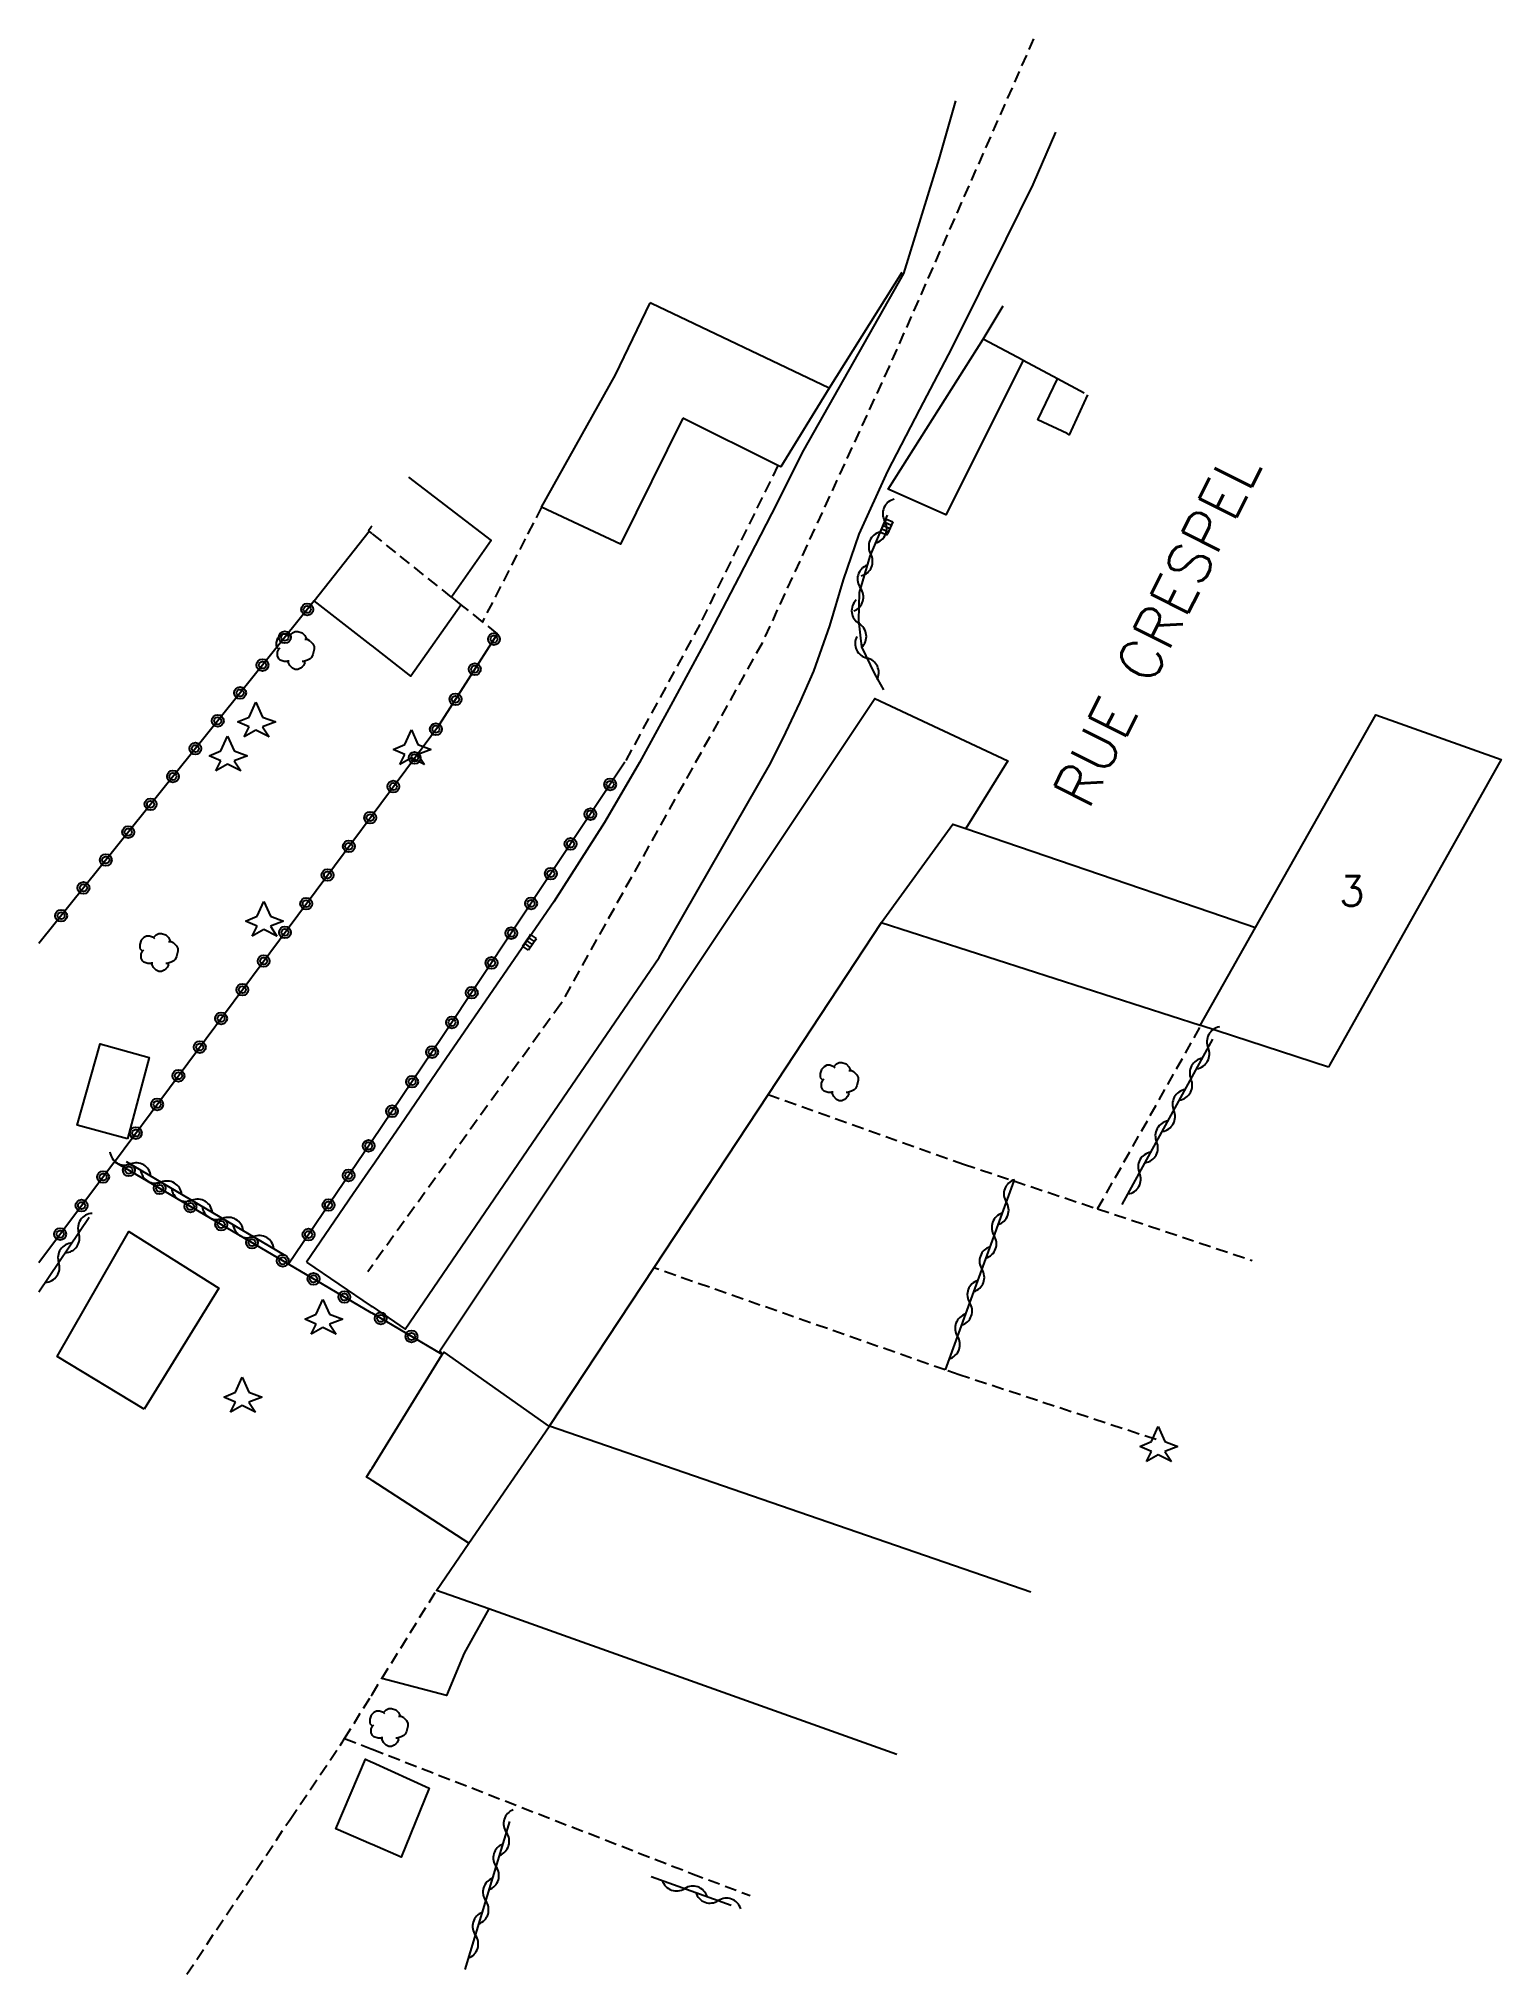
# Model space of a CAD drawing. Header units: millimetres. Extents: x 80000 to 81000, y 143000 to 144000.
# Drawn here: x 80000 to 80061.4, y 143566 to 143647.2 of the extents above; entities that cross this region are included whole.
import ezdxf
from ezdxf.enums import TextEntityAlignment as Align

# ---------------------------------------------------------------- set-up
doc = ezdxf.new("R2010")
doc.units = ezdxf.units.MM
doc.linetypes.add('DASHED', pattern=[0.75, 0.5, -0.25])
doc.layers.get('0').update_dxf_attribs({"linetype": 'CONTINUOUS'})
for name, color, linetype in [('W0001', 6, 'DASHED'), ('W0008', 7, 'CONTINUOUS'), ('W0014', 7, 'CONTINUOUS'), ('W0101', 7, 'CONTINUOUS'), ('W0104', 1, 'CONTINUOUS'), ('W0112', 1, 'DASHED'), ('W0300', 7, 'CONTINUOUS'), ('W0303', 7, 'CONTINUOUS'), ('W0310', 3, 'CONTINUOUS'), ('W0323', 7, 'CONTINUOUS'), ('W0401', 7, 'CONTINUOUS'), ('W0989', 7, 'CONTINUOUS'), ('W0991', 7, 'CONTINUOUS')]:
    doc.layers.add(name, color=color, linetype=linetype)
doc.styles.get("Standard").update_dxf_attribs({"font": 'romans.shx', "width": 0.85})

msp = doc.modelspace()

# ---------------------------------------------------------------- texts
at = {"layer": 'W0989'}
msp.add_text('RUE CRESPEL', height=1.75, rotation=63.29573, dxfattribs=at).set_placement((80046.963, 143622.437), align=Align.MIDDLE_CENTER)
at = {"layer": 'W0991'}
msp.add_text('3', height=1.25, dxfattribs=at).set_placement((80055.152, 143611.443), align=Align.MIDDLE_CENTER)

# ---------------------------------------------------------------- blocks, each defined once
blk = doc.blocks.new('T300')
for p, q in [((-0.8, 0.514), (-0.857, 0.343)), ((-0.857, 0.343), (-0.857, 0.171)), ((-0.857, 0.171), (-0.743, 0.057)), ((-0.686, 0.629), (-0.8, 0.514)), ((-0.8, -0.057), (-0.743, 0.057)), ((-0.743, 0.057), (-0.686, 0.114)), ((-0.571, 0.686), (-0.686, 0.629)), ((-0.457, 0.686), (-0.571, 0.686)), ((-0.286, 0.629), (-0.457, 0.686)), ((-0.286, 0.629), (-0.171, 0.743)), ((-0.229, 0.571), (-0.286, 0.629)), ((-0.171, 0.743), (-0.057, 0.8)), ((-0.057, 0.8), (0.057, 0.8)), ((0.057, 0.8), (0.229, 0.743)), ((0.229, 0.743), (0.343, 0.629)), ((0.343, 0.629), (0.4, 0.514)), ((0.457, 0.457), (0.343, 0.457)), ((0.4, 0.514), (0.4, 0.457)), ((0.571, 0.4), (0.457, 0.457)), ((0.571, 0.4), (0.686, 0.286)), ((0.686, 0.286), (0.743, 0.171)), ((0.743, 0.057), (0.686, -0.171)), ((0.743, 0.171), (0.743, 0.057)), ((-0.8, -0.171), (-0.8, -0.057)), ((-0.8, -0.229), (-0.8, -0.171)), ((-0.743, -0.343), (-0.8, -0.229)), ((-0.686, -0.4), (-0.743, -0.343)), ((-0.514, -0.457), (-0.686, -0.4)), ((-0.4, -0.457), (-0.514, -0.457)), ((-0.4, -0.457), (-0.343, -0.457)), ((-0.343, -0.457), (-0.343, -0.4)), ((-0.343, -0.514), (-0.343, -0.457)), ((-0.286, -0.629), (-0.343, -0.514)), ((-0.171, -0.743), (-0.286, -0.629)), ((-0.057, -0.8), (-0.171, -0.743)), ((0.057, -0.8), (-0.057, -0.8)), ((0.171, -0.743), (0.057, -0.8)), ((0.229, -0.686), (0.171, -0.743)), ((0.286, -0.457), (0.229, -0.457)), ((0.286, -0.629), (0.229, -0.686)), ((0.457, -0.4), (0.286, -0.457)), ((0.343, -0.514), (0.286, -0.629)), ((0.343, -0.514), (0.343, -0.457)), ((0.571, -0.343), (0.457, -0.4)), ((0.629, -0.286), (0.571, -0.343)), ((0.686, -0.171), (0.629, -0.286))]:
    blk.add_line(p, q)
blk = doc.blocks.new('T303')
for p, q in [((-0.278, 0.209), (0, 0.835)), ((0, 0.835), (0.278, 0.209)), ((-0.765, 0), (-0.278, 0.209)), ((-0.278, -0.209), (-0.765, 0)), ((0.278, 0.209), (0.835, 0)), ((0.835, 0), (0.278, -0.209)), ((-0.487, -0.626), (-0.278, -0.209)), ((0, -0.348), (-0.487, -0.626)), ((0.557, -0.626), (0, -0.348)), ((0.278, -0.209), (0.557, -0.626))]:
    blk.add_line(p, q)
blk = doc.blocks.new('T401')
for p, q in [((-0.3, 0.3), (0, 0.3)), ((-0.3, -0.25), (-0.3, 0.3)), ((-0.3, 0.15), (0, 0.15)), ((-0.3, 0), (0, 0)), ((0, 0.3), (0, -0.25)), ((-0.3, -0.15), (0, -0.15)), ((-0.3, -0.25), (-0.3, -0.3)), ((-0.3, -0.3), (0, -0.3)), ((0, -0.3), (0, -0.25))]:
    blk.add_line(p, q)
blk = doc.blocks.new('t323o')
at = {"color": 0, "linetype": 'Continuous'}
for radius in [0.25, 0.15]:
    blk.add_circle((0, 0), radius, dxfattribs=at)
blk = doc.blocks.new('t310o')
at = {"color": 0, "linetype": 'Continuous'}
for centre, start, end in [((-0.5, 0.375), 216.8699, 323.1304), ((0.5, -0.375), 36.8699, 143.1303)]:
    blk.add_arc(centre, 0.625, start, end, dxfattribs=at)

# ---------------------------------------------------------------- linework, layer by layer
at = {"layer": 'W0001'}
for points in [[(80041.788, 143647.223), (80035.721, 143633.465), (80030.38, 143621.845), (80021.925, 143606.698), (80014, 143595.703)], [(80014, 143595.703), (80013.818, 143595.45)]]:
    msp.add_lwpolyline(points, dxfattribs=at)
at = {"layer": 'W0008'}
for points in [[(80037.81, 143642.165), (80037.81, 143642.165), (80037.81, 143642.165), (80036.324, 143637.364), (80036.324, 143637.364), (80032.127, 143629.947), (80030.773, 143627.277), (80029.41, 143624.611), (80028.018, 143621.962), (80026.639, 143619.394), (80025.231, 143616.841), (80023.766, 143614.323), (80021.631, 143610.982), (80019.388, 143607.708), (80017.133, 143604.441), (80015.176, 143601.577), (80014, 143599.868)], [(80014, 143593.99), (80015.398, 143593.042), (80020.732, 143600.849), (80026.067, 143608.655), (80030.754, 143616.821), (80031.379, 143618.093), (80031.989, 143619.372), (80032.556, 143620.669), (80033.223, 143622.572), (80033.804, 143624.511), (80034.457, 143626.419), (80035.658, 143629.069), (80037.012, 143631.656), (80038.364, 143634.244), (80039.5, 143636.528), (80040.634, 143638.812), (80041.768, 143641.097)], [(80013.964, 143599.816), (80013.209, 143598.719), (80011.242, 143595.861)], [(80014, 143599.868), (80013.964, 143599.816)], [(80011.242, 143595.861), (80013.964, 143594.014)], [(80013.964, 143594.014), (80014, 143593.99)]]:
    msp.add_lwpolyline(points, dxfattribs=at)
at = {"layer": 'W0014'}
for points in [[(80038.502, 143644.619), (80037.81, 143642.165)], [(80041.768, 143641.097), (80042.715, 143643.306)]]:
    msp.add_lwpolyline(points, dxfattribs=at)
at = {"layer": 'W0101'}
for points in [[(80036.246, 143637.414), (80033.194, 143632.552)], [(80033.194, 143632.552), (80025.733, 143636.104), (80025.682, 143636.128)], [(80039.662, 143634.612), (80040.513, 143636.004)], [(80043.911, 143632.341), (80042.786, 143632.942), (80041.355, 143633.706), (80041.328, 143633.721), (80039.662, 143634.612)]]:
    msp.add_lwpolyline(points, dxfattribs=at)
msp.add_lwpolyline([(80054.168, 143604.047), (80048.816, 143605.79), (80048.784, 143605.8), (80051.11, 143609.912), (80056.162, 143618.838), (80061.431, 143616.957), (80054.21, 143604.122)], close=True, dxfattribs=at)
at = {"layer": 'W0104'}
for points in [[(80027.057, 143631.291), (80024.436, 143625.996), (80021.121, 143627.557), (80024.226, 143633.105), (80025.682, 143636.128)], [(80041.355, 143633.706), (80038.107, 143627.231), (80035.682, 143628.31), (80039.662, 143634.612)], [(80044.05, 143632.267), (80043.284, 143630.598), (80043.19, 143630.643), (80041.969, 143631.228), (80042.786, 143632.942)], [(80033.194, 143632.552), (80031.169, 143629.252), (80031.051, 143629.31), (80027.057, 143631.291)], [(80015.531, 143628.809), (80019.01, 143626.16), (80017.337, 143623.782)], [(80014, 143621.734), (80013.964, 143621.762), (80011.573, 143623.629), (80013.881, 143626.543)], [(80017.743, 143623.458), (80015.635, 143620.458), (80014, 143621.734)], [(80016.951, 143591.977), (80016.843, 143592.141), (80035.119, 143619.521), (80040.708, 143616.908), (80038.938, 143614.062)], [(80048.784, 143605.8), (80035.385, 143610.109), (80038.394, 143614.247), (80038.938, 143614.062), (80043.982, 143612.342), (80049.225, 143610.555), (80051.11, 143609.912)], [(80035.385, 143610.109), (80030.633, 143602.899), (80025.835, 143595.619), (80021.461, 143588.983)], [(80014, 143587.204), (80016.951, 143591.977)], [(80016.951, 143591.977), (80017.015, 143592.081), (80021.44, 143588.953)], [(80036.042, 143575.189), (80018.905, 143581.296), (80016.71, 143582.078), (80018.069, 143584.054), (80021.44, 143588.953), (80021.461, 143588.983), (80041.671, 143582.021)], [(80014, 143586.689), (80013.964, 143586.712), (80013.772, 143586.836), (80013.964, 143587.146), (80014, 143587.204)], [(80018.069, 143584.054), (80014, 143586.689)], [(80018.905, 143581.296), (80017.872, 143579.439), (80017.126, 143577.665), (80014.417, 143578.383)], [(80014, 143571.407), (80013.964, 143571.423), (80012.481, 143572.068), (80013.731, 143574.99), (80013.964, 143574.884), (80014, 143574.868)], [(80014, 143574.868), (80016.405, 143573.773), (80015.219, 143570.878), (80014, 143571.407)]]:
    msp.add_lwpolyline(points, dxfattribs=at)
for points in [[(80027.057, 143631.291), (80027.057, 143631.291), (80027.057, 143631.291)], [(80003.729, 143601.035), (80001.615, 143601.603), (80002.578, 143605.023), (80004.633, 143604.444)], [(80004.429, 143589.689), (80000.772, 143591.9), (80003.788, 143597.15), (80007.568, 143594.761), (80004.429, 143589.689)]]:
    msp.add_lwpolyline(points, close=True, dxfattribs=at)
at = {"layer": 'W0112'}
for points in [[(80031.051, 143629.31), (80027.767, 143622.635), (80024.619, 143616.844)], [(80021.121, 143627.557), (80018.637, 143622.744)], [(80013.964, 143626.477), (80013.881, 143626.543), (80013.846, 143626.571), (80013.964, 143626.728)], [(80013.964, 143626.728), (80014, 143626.776)], [(80014, 143626.448), (80013.964, 143626.477)], [(80019.267, 143622.241), (80018.637, 143622.744), (80017.743, 143623.458), (80017.337, 143623.782), (80014, 143626.448)], [(80020.547, 143626.452), (80020.531, 143626.421)], [(80044.477, 143598.094), (80048.816, 143605.79)], [(80030.633, 143602.899), (80038.841, 143599.971), (80040.962, 143599.265), (80044.477, 143598.094), (80050.963, 143595.933)], [(80046.931, 143588.407), (80038.656, 143591.129), (80038.079, 143591.331), (80025.835, 143595.619)], [(80014, 143577.711), (80014.417, 143578.383), (80016.71, 143582.078)], [(80006.225, 143565.959), (80010.559, 143572.464), (80012.73, 143575.672), (80012.73, 143575.666), (80012.849, 143575.858), (80013.964, 143577.653)], [(80013.964, 143577.653), (80014, 143577.711)], [(80012.849, 143575.858), (80013.964, 143575.425)], [(80013.964, 143575.425), (80014, 143575.411)], [(80014, 143575.411), (80027.425, 143570.192), (80029.886, 143569.264)]]:
    msp.add_lwpolyline(points, dxfattribs=at)
at = {"layer": 'W0310'}
for points in [[(80035.637, 143627.213), (80034.902, 143625.494), (80034.46, 143623.972), (80034.437, 143622.8), (80034.565, 143621.696), (80035.098, 143620.553), (80035.478, 143619.892)], [(80045.511, 143598.281), (80049.321, 143605.223)], [(80003.669, 143600.087), (80010.31, 143596.166)], [(80040.962, 143599.265), (80038.079, 143591.331)], [(80002.125, 143597.729), (80000, 143594.594)], [(80017.909, 143566.165), (80019.785, 143572.374)], [(80025.721, 143570.067), (80029.081, 143568.858)]]:
    msp.add_lwpolyline(points, dxfattribs=at)
at = {"layer": 'W0323'}
for points in [[(80011.573, 143623.629), (80000, 143609.234)], [(80014, 143614.622), (80016.833, 143618.434), (80019.267, 143622.241)], [(80024.619, 143616.844), (80016.965, 143605.33), (80014, 143600.95)], [(80003.185, 143600.073), (80013.964, 143614.574)], [(80013.964, 143614.574), (80014, 143614.622)], [(80013.964, 143600.897), (80010.495, 143595.773)], [(80014, 143600.95), (80013.964, 143600.897)], [(80013.964, 143593.733), (80010.495, 143595.773), (80003.185, 143600.073), (80000, 143595.835)], [(80014, 143593.712), (80013.964, 143593.733)], [(80016.951, 143591.977), (80014, 143593.712)]]:
    msp.add_lwpolyline(points, dxfattribs=at)

# ---------------------------------------------------------------- block references
at = {"layer": 'W0300'}
for p in [(80010.831, 143621.536), (80005.104, 143608.855), (80033.679, 143603.435), (80014.766, 143576.324)]:
    msp.add_blockref('T300', p, dxfattribs=at)
at = {"layer": 'W0303'}
for p in [(80009.12, 143618.536), (80015.653, 143617.377), (80007.928, 143617.111), (80009.452, 143610.168), (80011.938, 143593.458), (80008.545, 143590.187), (80047.015, 143588.116)]:
    msp.add_blockref('T303', p, dxfattribs=at)
at = {"layer": 'W0310'}
for p, rotation in [((80035.534, 143626.972), 246.8496992172249), ((80034.944, 143625.593), 246.8496992172249), ((80034.514, 143624.157), 253.8063140105461), ((80034.453, 143622.666), 276.6134604822067), ((80034.786, 143621.221), 295.0004260195861), ((80049.119, 143604.856), 61.24055847724674), ((80048.398, 143603.541), 61.24055847724674), ((80047.676, 143602.226), 61.24055847724674), ((80046.954, 143600.911), 61.24055847724674), ((80003.852, 143599.979), 329.4414150159758), ((80046.233, 143599.596), 61.24055847724674), ((80005.143, 143599.217), 329.4414150159758), ((80006.435, 143598.454), 329.4414150159758), ((80040.64, 143598.38), 250.0302307542359), ((80001.683, 143597.077), 235.8672953705786), ((80007.727, 143597.691), 329.4414150159758), ((80040.128, 143596.97), 250.0302307542359), ((80009.018, 143596.929), 329.4414150159758), ((80000.842, 143595.836), 235.8672953705786), ((80039.616, 143595.56), 250.0302307542359), ((80039.104, 143594.151), 250.0302307542359), ((80038.591, 143592.741), 250.0302307542359), ((80019.644, 143571.909), 73.18822543612688), ((80019.211, 143570.473), 73.18822543612688), ((80018.777, 143569.037), 73.18822543612688), ((80027.132, 143569.559), 340.2054116527836), ((80028.544, 143569.051), 340.2054116527836), ((80018.343, 143567.601), 73.18822543612688)]:
    msp.add_blockref('t310o', p, dxfattribs=dict(at, rotation=rotation))
at = {"layer": 'W0323'}
for p, rotation in [((80011.279, 143623.263), 231.20125760653), ((80010.339, 143622.094), 231.20125760653), ((80019.123, 143622.015), 57.40724339280854), ((80009.399, 143620.925), 231.20125760653), ((80018.315, 143620.752), 57.40724339280854), ((80008.459, 143619.756), 231.20125760653), ((80017.507, 143619.488), 57.40724339280854), ((80007.519, 143618.587), 231.20125760653), ((80016.684, 143618.234), 53.37789725256248), ((80006.579, 143617.418), 231.20125760653), ((80015.79, 143617.03), 53.37789725256248), ((80005.639, 143616.249), 231.20125760653), ((80014.895, 143615.826), 53.37789725256248), ((80024.002, 143615.915), 236.3857904326862), ((80004.699, 143615.08), 231.20125760653), ((80023.171, 143614.666), 236.3857904326862), ((80003.76, 143613.911), 231.20125760653), ((80013.923, 143614.519), 53.37554275260526), ((80013.028, 143613.315), 53.37554275260526), ((80022.341, 143613.417), 236.3857904326862), ((80002.82, 143612.742), 231.20125760653), ((80021.511, 143612.168), 236.3857904326862), ((80001.88, 143611.572), 231.20125760653), ((80012.134, 143612.111), 53.37554275260526), ((80011.239, 143610.908), 53.37554275260526), ((80020.68, 143610.919), 236.3857904326862), ((80000.94, 143610.403), 231.20125760653), ((80010.344, 143609.704), 53.37554275260526), ((80019.85, 143609.67), 236.3857904326862), ((80009.449, 143608.5), 53.37554275260526), ((80019.019, 143608.42), 236.3857904326862), ((80008.554, 143607.296), 53.37554275260526), ((80018.189, 143607.171), 236.3857904326862), ((80007.659, 143606.092), 53.37554275260526), ((80017.359, 143605.922), 236.3857904326862), ((80006.764, 143604.888), 53.37554275260526), ((80016.523, 143604.677), 235.9032494021649), ((80005.87, 143603.685), 53.37554275260526), ((80015.682, 143603.434), 235.9032494021649), ((80004.975, 143602.481), 53.37554275260526), ((80014.841, 143602.192), 235.9032494021649), ((80004.08, 143601.277), 53.37554275260526), ((80013.859, 143600.741), 235.9016010213406), ((80002.704, 143599.433), 233.0717563667182), ((80003.787, 143599.719), 149.5344550804305), ((80013.018, 143599.499), 235.9016010213406), ((80005.08, 143598.958), 149.5344550804305), ((80001.802, 143598.233), 233.0717563667182), ((80006.373, 143598.198), 149.5344550804305), ((80012.177, 143598.257), 235.9016010213406), ((80000.901, 143597.034), 233.0717563667182), ((80007.666, 143597.437), 149.5344550804305), ((80011.336, 143597.015), 235.9016010213406), ((80008.959, 143596.677), 149.5344550804305), ((80010.252, 143595.916), 149.5344550804305), ((80011.545, 143595.156), 149.5416736286524), ((80012.838, 143594.395), 149.5416736286524), ((80014.365, 143593.497), 149.5495463755547), ((80015.658, 143592.737), 149.5495463755547)]:
    msp.add_blockref('t323o', p, dxfattribs=dict(at, rotation=rotation))
at = {"layer": 'W0401'}
for p, rotation in [((80035.753, 143626.661), 335.6196141444301), ((80020.492, 143609.367), 145.5851579522073)]:
    msp.add_blockref('T401', p, dxfattribs=dict(at, rotation=rotation))

msp.set_redraw_order([(e.dxf.handle, doc.entitydb.next_handle()) for e in msp.query("TEXT MTEXT ATTDEF DIMENSION ARC_DIMENSION")])  # texts and dimensions are drawn at this point

doc.saveas('drawing.dxf')
